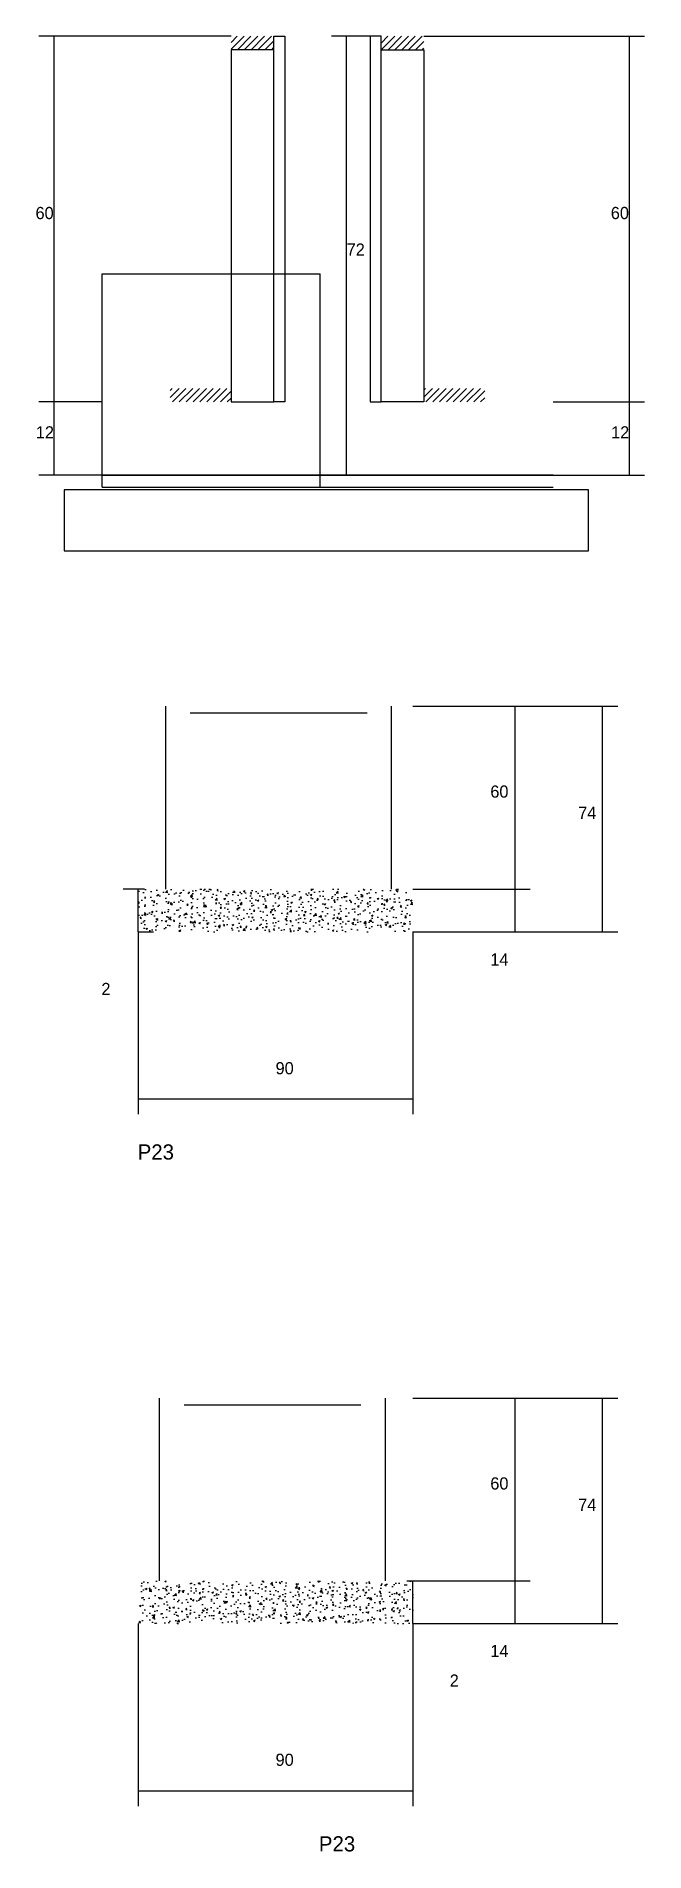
# Model space of a CAD drawing. Header units: metres. Extents: x -2848 to 22762, y -49062 to 1016.
# Drawn here: x 15905 to 16104, y -49048 to -48452 of the extents above; entities that cross this region are included whole.
import ezdxf

# ---------------------------------------------------------------- set-up
doc = ezdxf.new("R2010")
doc.units = ezdxf.units.M
for name, color, linetype in [('COTA', 4, 'Continuous'), ('Madeira', 126, 'Continuous'), ('NOMENCLATURA', 7, 'Continuous'), ('Painéis', 200, 'Continuous'), ('SARR_2.2x10', 40, 'Continuous'), ('SARR_2.2x7', 40, 'Continuous'), ('SARR_3.5x7', 81, 'Continuous')]:
    doc.layers.add(name, color=color, linetype=linetype)

msp = doc.modelspace()

# ---------------------------------------------------------------- texts
at = {"layer": 'COTA'}
for s, p in [('60', (15904.3, -48511.7)), ('60', (16092.9, -48511.7)), ('72', (16006.3, -48523.7)), ('12', (15904.4, -48583.7)), ('12', (16093, -48583.7)), ('60', (16053.4, -48701.6)), ('74', (16082.2, -48708.6)), ('14', (16053.4, -48756.7)), ('2', (15925.9, -48766.4)), ('90', (15983, -48792.4)), ('60', (16053.4, -48928.7)), ('74', (16082.2, -48935.7)), ('14', (16053.4, -48983.7)), ('2', (16040.1, -48993.4)), ('90', (15983, -49019.4))]:
    msp.add_text(s, height=4, dxfattribs=at).set_placement(p)
at = {"layer": 'NOMENCLATURA'}
for p in [(15937.8, -48820.4), (15997.2, -49047.5)]:
    msp.add_text('P23', height=5, dxfattribs=at).set_placement(p)

# ---------------------------------------------------------------- hatches: boundary and pattern name
at = {"layer": 'COTA'}
h = msp.add_hatch(dxfattribs=at)
h.set_pattern_fill('AR-CONC', scale=0.03)
h.paths.add_polyline_path([(16028, -48745.6), (16028, -48731.6), (15938, -48731.6), (15938, -48745.6)])
h = msp.add_hatch(dxfattribs=at)
h.set_pattern_fill('AR-CONC', scale=0.03)
h.paths.add_polyline_path([(16028, -48972.7), (16028, -48958.7), (15938, -48958.7), (15938, -48972.7)])
at = {"layer": 'SARR_2.2x10'}
h = msp.add_hatch(dxfattribs=at)
h.set_pattern_fill('ANSI31', scale=0.5)
h.paths.add_polyline_path([(15948.4, -48567.3), (15948.4, -48571.7), (15968.4, -48571.7), (15968.4, -48567.3)])
h = msp.add_hatch(dxfattribs=at)
h.set_pattern_fill('ANSI31', scale=0.5)
h.paths.add_polyline_path([(16031.6, -48567.3), (16031.6, -48571.7), (16051.6, -48571.7), (16051.6, -48567.3)])
at = {"layer": 'SARR_2.2x7'}
h = msp.add_hatch(dxfattribs=at)
h.set_pattern_fill('ANSI31', scale=0.5)
h.paths.add_polyline_path([(15982.4, -48451.7), (15982.4, -48456.1), (15968.4, -48456.1), (15968.4, -48451.7)])
h = msp.add_hatch(dxfattribs=at)
h.set_pattern_fill('ANSI31', scale=0.5)
h.paths.add_polyline_path([(16017.6, -48451.7), (16017.6, -48456.1), (16031.6, -48456.1), (16031.6, -48451.7)])

# ---------------------------------------------------------------- linework, layer by layer
at = {"layer": 'COTA'}
for p, q in [((15968.4, -48451.7), (15905.4, -48451.7)), ((15910.4, -48571.7), (15910.4, -48451.7)), ((16014, -48451.7), (16001.3, -48451.7)), ((16006.3, -48595.7), (16006.3, -48451.7)), ((16031.6, -48451.7), (16104, -48451.7)), ((16099, -48571.7), (16099, -48451.7)), ((15926.1, -48571.7), (15905.4, -48571.7)), ((15926.1, -48571.7), (15905.4, -48571.7)), ((15910.4, -48595.7), (15910.4, -48571.7)), ((16074, -48571.7), (16104, -48571.7)), ((16074, -48571.7), (16104, -48571.7)), ((16099, -48595.7), (16099, -48571.7)), ((15926.1, -48595.7), (15905.4, -48595.7)), ((16014, -48595.7), (16001.3, -48595.7)), ((16074, -48595.7), (16104, -48595.7)), ((16028, -48671.6), (16066.5, -48671.6)), ((16028, -48671.6), (16095.2, -48671.6)), ((16061.5, -48731.6), (16061.5, -48671.6)), ((16090.2, -48745.6), (16090.2, -48671.6)), ((15940, -48731.6), (15933, -48731.6)), ((15938, -48745.6), (15938, -48731.6)), ((16028, -48731.6), (16066.5, -48731.6)), ((16028, -48731.6), (16066.5, -48731.6)), ((16061.5, -48745.6), (16061.5, -48731.6)), ((15938, -48745.6), (15938, -48805.5)), ((15938, -48745.6), (15943, -48745.6)), ((16028, -48745.6), (16028, -48805.5)), ((16028, -48745.6), (16066.5, -48745.6)), ((16028, -48745.6), (16095.2, -48745.6)), ((15938, -48800.5), (16028, -48800.5)), ((16028, -48898.7), (16066.5, -48898.7)), ((16028, -48898.7), (16095.2, -48898.7)), ((16061.5, -48958.7), (16061.5, -48898.7)), ((16090.2, -48972.7), (16090.2, -48898.7)), ((16026, -48958.7), (16033, -48958.7)), ((16028, -48972.7), (16028, -48958.7)), ((16028, -48958.7), (16066.5, -48958.7)), ((16028, -48958.7), (16066.5, -48958.7)), ((16061.5, -48972.7), (16061.5, -48958.7)), ((15938, -48972.7), (15938, -49032.6)), ((16028, -48972.7), (16028, -49032.6)), ((16028, -48972.7), (16033, -48972.7)), ((16028, -48972.7), (16066.5, -48972.7)), ((16028, -48972.7), (16095.2, -48972.7)), ((15938, -49027.6), (16028, -49027.6))]:
    msp.add_line(p, q, dxfattribs=at)
at = {"layer": 'Madeira'}
msp.add_lwpolyline([(15913.7, -48620.6), (16085.6, -48620.6), (16085.6, -48600.6), (15913.7, -48600.6)], close=True, dxfattribs=at)
at = {"layer": 'Painéis'}
for p, q in [((15926.1, -48529.7), (15997.6, -48529.7)), ((15926.1, -48599.7), (15926.1, -48529.7)), ((15997.6, -48599.7), (15997.6, -48529.7)), ((15926.1, -48595.7), (16074, -48595.7)), ((15926.1, -48599.7), (16074, -48599.7)), ((15926.1, -48599.7), (15997.6, -48599.7))]:
    msp.add_line(p, q, dxfattribs=at)
for points in [[(15982.4, -48571.7), (15982.4, -48451.7), (15986, -48451.7), (15986, -48571.7)], [(16017.6, -48571.7), (16017.6, -48451.7), (16014, -48451.7), (16014, -48571.7)]]:
    msp.add_lwpolyline(points, close=True, dxfattribs=at)
for points in [[(16074, -48595.7), (15926.1, -48595.7)], [(15926.1, -48599.7), (16074, -48599.7)]]:
    msp.add_lwpolyline(points, dxfattribs=at)
at = {"layer": 'SARR_2.2x7'}
for p, q in [((15947, -48731.6), (15947, -48671.6)), ((15955, -48673.8), (16013, -48673.8)), ((16021, -48731.6), (16021, -48671.6)), ((15945, -48958.7), (15945, -48898.7)), ((15953, -48900.9), (16011, -48900.9)), ((16019, -48958.7), (16019, -48898.7))]:
    msp.add_line(p, q, dxfattribs=at)
at = {"layer": 'SARR_3.5x7'}
for points in [[(15982.4, -48456.1), (15968.4, -48456.1), (15968.4, -48571.7), (15982.4, -48571.7)], [(16017.6, -48456.1), (16031.6, -48456.1), (16031.6, -48571.7), (16017.6, -48571.7)]]:
    msp.add_lwpolyline(points, close=True, dxfattribs=at)

msp.set_redraw_order([(e.dxf.handle, doc.entitydb.next_handle()) for e in msp.query("TEXT MTEXT ATTDEF DIMENSION ARC_DIMENSION")])  # texts and dimensions are drawn at this point

doc.saveas('drawing.dxf')
